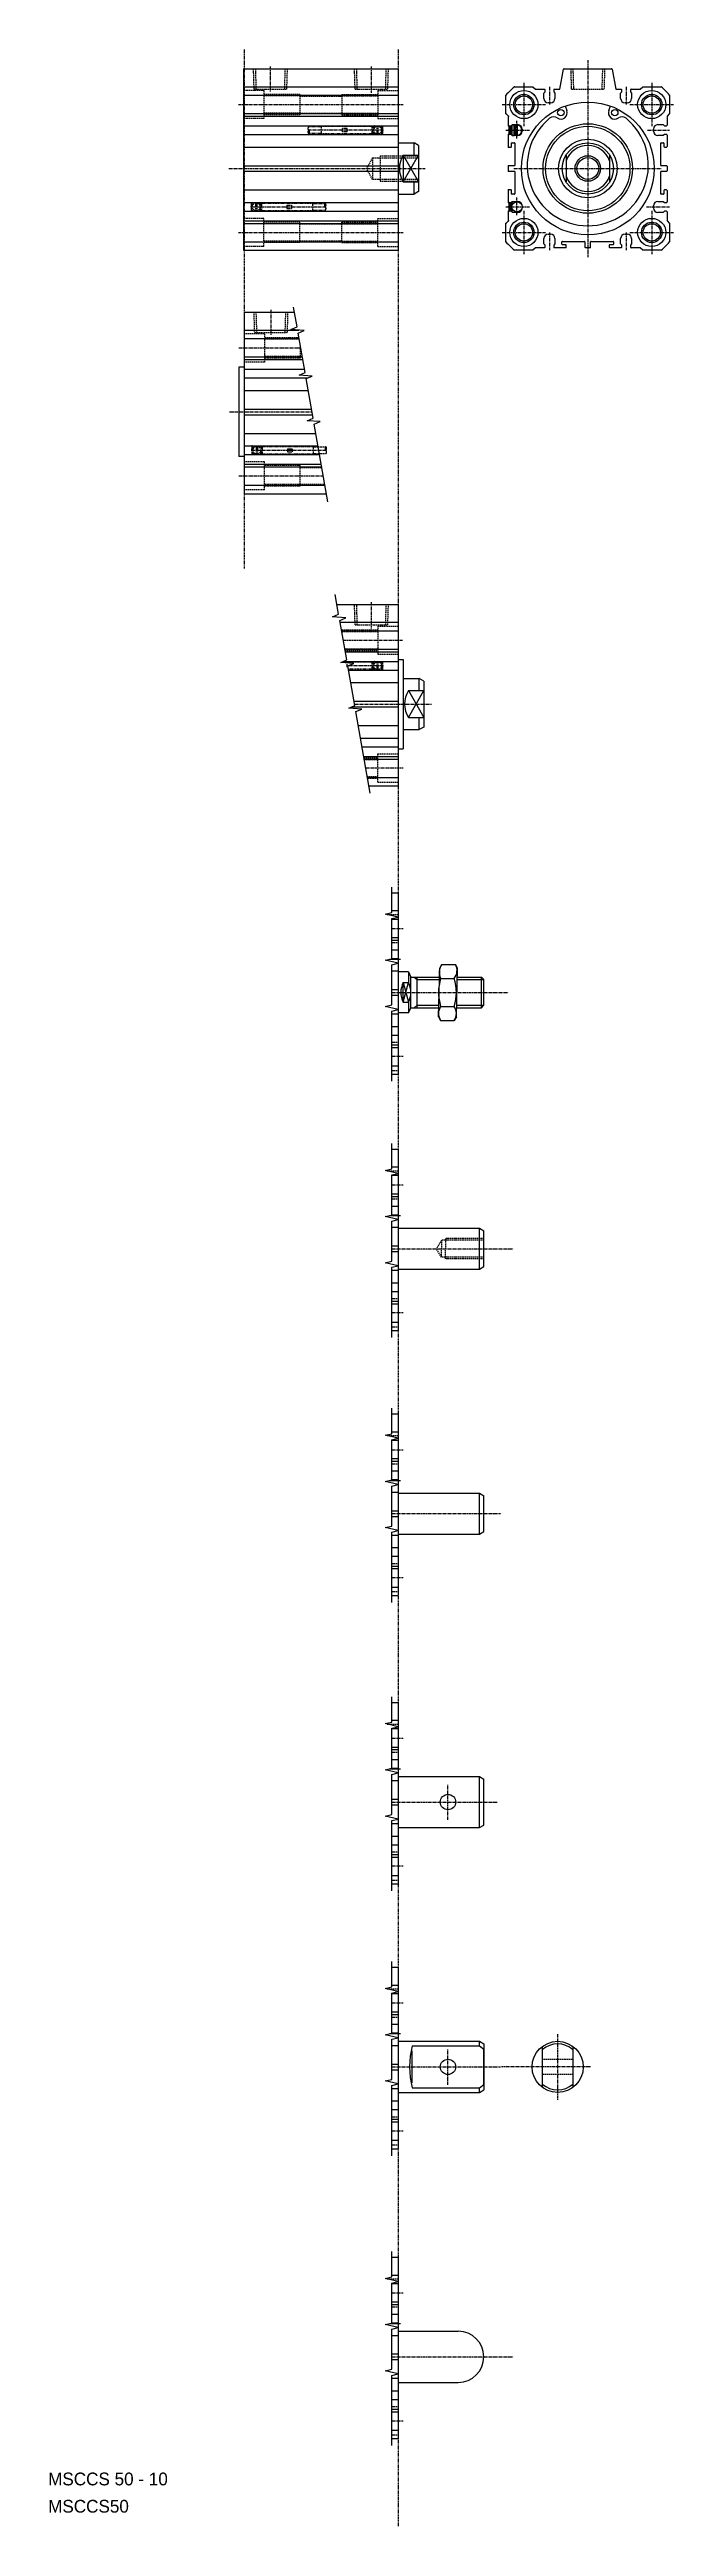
# Model space of a CAD drawing. Extents: x -127 to 117, y -226 to 743.
import ezdxf

# ---------------------------------------------------------------- set-up
doc = ezdxf.new("R2010")
doc.units = 0
for name, pattern in [('CENTER', [2, 1.25, -0.25, 0.25, -0.25]), ('DASHED', [0.75, 0.5, -0.25]), ('PHANTOM', [2.5, 1.25, -0.25, 0.25, -0.25, 0.25, -0.25])]:
    doc.linetypes.add(name, pattern=pattern)
doc.layers.get('0').update_dxf_attribs({"linetype": 'CONTINUOUS'})
doc.layers.add('CENTER', color=1, linetype='CENTER')

msp = doc.modelspace()

# ---------------------------------------------------------------- texts
at = {"color": 7, "linetype": 'CONTINUOUS'}
for s, p in [('MSCCS 50 - 10', (-127.19, -209.63)), ('MSCCS50', (-127.19, -220.3))]:
    msp.add_text(s, height=5, dxfattribs=at).set_placement(p)

# ---------------------------------------------------------------- linework, layer by layer
at = {"color": 3, "linetype": 'PHANTOM'}
for p, q in [((-50.56, 743.22), (-50.56, 540.22)), ((9.72, 743.22), (9.72, -225.71))]:
    msp.add_line(p, q, dxfattribs=at)
at = {"color": 7, "linetype": 'CONTINUOUS'}
for p, q in [((-50.78, 735.68), (9.72, 735.68)), ((-50.78, 735.68), (-50.78, 664.68)), ((-50.78, 728.68), (9.72, 728.68)), ((9.72, 735.68), (9.72, 664.68)), ((55.19, 728.68), (62.41, 728.68)), ((62.41, 728.68), (63.41, 727.68)), ((63.41, 727.68), (67.01, 727.68)), ((67.21, 726.68), (67.21, 727.48)), ((70.61, 727.48), (70.61, 726.68)), ((70.81, 727.68), (72.91, 727.68)), ((72.91, 727.68), (74.42, 735.52)), ((74.62, 735.68), (93.21, 735.68)), ((93.4, 735.52), (94.91, 727.68)), ((94.91, 727.68), (97.01, 727.68)), ((97.21, 726.68), (97.21, 727.48)), ((100.61, 727.48), (100.61, 726.68)), ((100.81, 727.68), (104.41, 727.68)), ((104.41, 727.68), (105.41, 728.68)), ((105.41, 728.68), (112.64, 728.68)), ((-50.78, 725.4), (9.72, 725.4)), ((-50.78, 718.18), (9.72, 718.18)), ((-50.78, 717.18), (9.72, 717.18)), ((51.91, 718.18), (51.91, 725.4)), ((52.91, 717.18), (51.91, 718.18)), ((52.91, 713.58), (52.91, 717.18)), ((66.76, 726.18), (67.21, 726.68)), ((66.76, 724.08), (66.76, 726.18)), ((69.36, 722.38), (68.46, 722.38)), ((70.61, 726.68), (71.06, 726.18)), ((71.06, 726.18), (71.06, 724.08)), ((75.07, 721.13), (75.71, 719.36)), ((92.11, 719.36), (92.75, 721.13)), ((96.76, 726.18), (97.21, 726.68)), ((96.76, 724.08), (96.76, 726.18)), ((99.36, 722.38), (98.46, 722.38)), ((100.61, 726.68), (101.06, 726.18)), ((101.06, 726.18), (101.06, 724.08)), ((115.91, 718.18), (114.91, 717.18)), ((114.91, 717.18), (114.91, 713.58)), ((115.91, 725.4), (115.91, 718.18)), ((-50.78, 713.38), (9.72, 713.38)), ((-50.78, 709.98), (9.72, 709.98)), ((52.91, 705.28), (52.91, 709.78)), ((53.11, 713.38), (53.91, 713.38)), ((53.91, 709.98), (53.11, 709.98)), ((53.15, 710.28), (53.15, 713.08)), ((53.15, 713.08), (53.25, 713.08)), ((53.15, 710.28), (53.25, 710.28)), ((53.25, 713.21), (53.75, 713.21)), ((53.25, 711.93), (53.25, 713.21)), ((53.25, 711.93), (53.75, 711.93)), ((53.25, 710.15), (53.25, 711.43)), ((53.25, 711.43), (53.75, 711.43)), ((53.25, 710.15), (53.75, 710.15)), ((53.75, 713.21), (54.27, 713.73)), ((53.75, 710.15), (53.75, 713.21)), ((54.27, 709.63), (53.75, 710.15)), ((53.91, 713.38), (54.41, 713.83)), ((54.41, 709.53), (53.91, 709.98)), ((54.27, 713.73), (55.15, 713.73)), ((54.27, 709.63), (54.27, 713.73)), ((54.27, 709.63), (55.15, 709.63)), ((54.41, 713.83), (56.51, 713.83)), ((56.51, 709.53), (54.41, 709.53)), ((55.15, 709.63), (55.15, 713.73)), ((55.15, 712.43), (55.65, 712.43)), ((55.15, 710.93), (55.65, 710.93)), ((55.65, 709.78), (55.65, 713.58)), ((55.65, 713.58), (56.45, 713.58)), ((55.65, 709.78), (56.45, 709.78)), ((56.45, 709.7), (56.45, 713.65)), ((58.21, 712.13), (58.21, 711.23)), ((109.61, 711.23), (109.61, 712.13)), ((111.31, 713.83), (113.41, 713.83)), ((113.41, 709.53), (111.31, 709.53)), ((113.41, 713.83), (113.91, 713.38)), ((113.91, 709.98), (113.41, 709.53)), ((113.91, 713.38), (114.71, 713.38)), ((114.71, 709.98), (113.91, 709.98)), ((114.91, 709.78), (114.91, 705.28)), ((-50.78, 705.08), (9.72, 705.08)), ((-50.78, 697.78), (9.72, 697.78)), ((9.72, 706.68), (15.99, 706.68)), ((11.72, 701.95), (17.72, 701.95)), ((11.72, 701.95), (17.72, 691.41)), ((11.72, 691.41), (17.72, 701.95)), ((11.72, 701.95), (11.72, 691.41)), ((15.99, 701.95), (15.99, 706.68)), ((17.72, 705.68), (15.99, 706.68)), ((17.72, 705.68), (17.72, 696.68)), ((53.11, 705.08), (53.91, 705.08)), ((55.21, 697.78), (53.11, 697.78)), ((54.11, 705.28), (54.11, 706.58)), ((54.31, 706.78), (55.21, 706.78)), ((55.41, 706.58), (55.41, 697.98)), ((75.41, 701.95), (75.41, 691.41)), ((92.41, 701.95), (92.41, 691.41)), ((112.41, 697.98), (112.41, 706.58)), ((112.61, 706.78), (113.51, 706.78)), ((114.71, 697.78), (112.61, 697.78)), ((113.71, 706.58), (113.71, 705.28)), ((113.91, 705.08), (114.71, 705.08)), ((-50.78, 695.58), (9.72, 695.58)), ((-50.78, 688.28), (9.72, 688.28)), ((11.72, 691.41), (17.72, 691.41)), ((15.99, 686.68), (15.99, 691.41)), ((17.72, 696.68), (17.72, 687.68)), ((52.91, 695.78), (52.91, 697.58)), ((52.91, 683.58), (52.91, 688.08)), ((53.11, 695.58), (55.21, 695.58)), ((53.91, 688.28), (53.11, 688.28)), ((54.11, 686.78), (54.11, 688.08)), ((55.41, 695.38), (55.41, 686.78)), ((112.41, 686.78), (112.41, 695.38)), ((112.61, 695.58), (114.71, 695.58)), ((113.71, 688.08), (113.71, 686.78)), ((114.71, 688.28), (113.91, 688.28)), ((114.91, 697.58), (114.91, 695.78)), ((114.91, 688.08), (114.91, 683.58)), ((-50.78, 683.38), (9.72, 683.38)), ((-50.78, 679.98), (9.72, 679.98)), ((9.72, 686.68), (15.99, 686.68)), ((17.72, 687.68), (15.99, 686.68)), ((52.91, 676.18), (52.91, 679.78)), ((53.11, 683.38), (53.91, 683.38)), ((53.91, 679.98), (53.11, 679.98)), ((53.21, 680.28), (53.21, 683.08)), ((53.21, 683.08), (53.31, 683.08)), ((53.21, 680.28), (53.31, 680.28)), ((53.31, 683.21), (53.81, 683.21)), ((53.31, 681.93), (53.31, 683.21)), ((53.31, 681.93), (53.81, 681.93)), ((53.31, 680.15), (53.31, 681.43)), ((53.31, 681.43), (53.81, 681.43)), ((53.31, 680.15), (53.81, 680.15)), ((53.81, 683.21), (54.33, 683.73)), ((53.81, 680.15), (53.81, 683.21)), ((54.33, 679.63), (53.81, 680.15)), ((53.91, 683.38), (54.41, 683.83)), ((54.41, 679.53), (53.91, 679.98)), ((55.21, 686.58), (54.31, 686.58)), ((54.33, 683.73), (55.21, 683.73)), ((54.33, 682.36), (54.33, 683.73)), ((54.33, 679.63), (54.33, 681)), ((54.33, 679.63), (55.21, 679.63)), ((54.41, 683.83), (56.51, 683.83)), ((56.51, 679.53), (54.41, 679.53)), ((55.21, 683.41), (55.21, 683.73)), ((55.21, 679.63), (55.21, 679.95)), ((58.21, 682.13), (58.21, 681.23)), ((109.61, 681.23), (109.61, 682.13)), ((111.31, 683.83), (113.41, 683.83)), ((113.41, 679.53), (111.31, 679.53)), ((113.51, 686.58), (112.61, 686.58)), ((113.41, 683.83), (113.91, 683.38)), ((113.91, 679.98), (113.41, 679.53)), ((113.91, 683.38), (114.71, 683.38)), ((114.71, 679.98), (113.91, 679.98)), ((114.91, 679.78), (114.91, 676.18)), ((-50.78, 676.18), (9.72, 676.18)), ((-50.78, 675.18), (9.72, 675.18)), ((51.91, 675.18), (52.91, 676.18)), ((51.91, 667.95), (51.91, 675.18)), ((66.76, 667.18), (66.76, 669.28)), ((68.46, 670.98), (69.36, 670.98)), ((71.06, 669.28), (71.06, 667.18)), ((96.76, 667.18), (96.76, 669.28)), ((98.46, 670.98), (99.36, 670.98)), ((101.06, 669.28), (101.06, 667.18)), ((114.91, 676.18), (115.91, 675.18)), ((115.91, 675.18), (115.91, 667.95)), ((-50.78, 667.95), (9.72, 667.95)), ((-50.78, 664.68), (9.72, 664.68)), ((62.41, 664.68), (55.19, 664.68)), ((63.41, 665.68), (62.41, 664.68)), ((67.01, 665.68), (63.41, 665.68)), ((67.21, 666.68), (66.76, 667.18)), ((67.21, 665.88), (67.21, 666.68)), ((71.06, 667.18), (70.61, 666.68)), ((70.61, 666.68), (70.61, 665.88)), ((75.31, 665.68), (70.81, 665.68)), ((73.81, 667.08), (73.81, 667.98)), ((74.01, 668.18), (82.61, 668.18)), ((75.31, 666.88), (74.01, 666.88)), ((75.51, 665.88), (75.51, 666.68)), ((82.81, 667.98), (82.81, 665.88)), ((84.81, 665.68), (83.01, 665.68)), ((85.01, 665.88), (85.01, 667.98)), ((85.21, 668.18), (93.81, 668.18)), ((92.31, 666.68), (92.31, 665.88)), ((93.81, 666.88), (92.51, 666.88)), ((97.01, 665.68), (92.51, 665.68)), ((94.01, 667.98), (94.01, 667.08)), ((97.21, 666.68), (96.76, 667.18)), ((97.21, 665.88), (97.21, 666.68)), ((101.06, 667.18), (100.61, 666.68)), ((100.61, 666.68), (100.61, 665.88)), ((104.41, 665.68), (100.81, 665.68)), ((105.41, 664.68), (104.41, 665.68)), ((112.64, 664.68), (105.41, 664.68)), ((-50.56, 640.48), (-30.86, 640.48)), ((-50.56, 640.48), (-50.56, 569.48)), ((-50.56, 633.48), (-29.07, 633.48)), ((-50.56, 630.2), (-29.05, 630.2)), ((-50.56, 622.98), (-27.77, 622.98)), ((-50.56, 621.98), (-27.6, 621.98)), ((-52.56, 618.98), (-52.56, 583.98)), ((-50.56, 618.98), (-52.56, 618.98)), ((-50.56, 618.18), (-26.93, 618.18)), ((-50.56, 614.78), (-25.57, 614.78)), ((-50.56, 609.88), (-25.46, 609.88)), ((-50.56, 602.58), (-24.18, 602.58)), ((-50.56, 600.38), (-23.79, 600.38)), ((-50.56, 593.08), (-22.5, 593.08)), ((-50.56, 583.98), (-52.56, 583.98)), ((-50.56, 588.18), (-21.64, 588.18)), ((-50.56, 584.78), (-21.04, 584.78)), ((-50.56, 580.98), (-20.37, 580.98)), ((-50.56, 579.98), (-20.19, 579.98)), ((-50.56, 572.76), (-18.92, 572.76)), ((-50.56, 569.48), (-18.34, 569.48)), ((-14.23, 526.17), (9.72, 526.17)), ((9.72, 526.17), (9.72, 455.17)), ((-13, 519.17), (9.72, 519.17)), ((-12.42, 515.89), (9.72, 515.89)), ((-11.71, 503.87), (9.72, 503.87)), ((-11.15, 508.67), (9.72, 508.67)), ((-10.97, 507.67), (9.72, 507.67)), ((9.72, 504.67), (11.72, 504.67)), ((11.72, 504.67), (11.72, 469.67)), ((-9.7, 500.47), (9.72, 500.47)), ((-8.84, 495.57), (9.72, 495.57)), ((11.72, 497.17), (17.99, 497.17)), ((19.72, 496.17), (17.99, 497.17)), ((17.99, 492.43), (17.99, 497.17)), ((19.72, 496.17), (19.72, 487.17)), ((-8.43, 486.07), (9.72, 486.07)), ((-7.55, 488.27), (9.72, 488.27)), ((11.72, 492.43), (11.72, 481.9)), ((13.72, 492.43), (19.72, 481.9)), ((13.72, 481.9), (19.72, 492.43)), ((13.72, 492.43), (19.72, 492.43)), ((19.72, 487.17), (19.72, 478.17)), ((-5.87, 478.77), (9.72, 478.77)), ((11.72, 477.17), (17.99, 477.17)), ((13.72, 481.9), (19.72, 481.9)), ((17.99, 477.17), (17.99, 481.9)), ((19.72, 478.17), (17.99, 477.17)), ((-5.01, 473.87), (9.72, 473.87)), ((-4.41, 470.47), (9.72, 470.47)), ((-3.74, 466.67), (9.72, 466.67)), ((-3.56, 465.67), (9.72, 465.67)), ((9.72, 469.67), (11.72, 469.67)), ((-2.29, 458.44), (9.72, 458.44)), ((-1.71, 455.17), (9.72, 455.17)), ((7.21, 413.38), (9.72, 413.38)), ((9.72, 413.38), (9.72, 342.38)), ((7.21, 406.38), (9.72, 406.38)), ((7.21, 403.1), (9.72, 403.1)), ((7.21, 395.88), (9.72, 395.88)), ((7.21, 394.88), (9.72, 394.88)), ((7.21, 391.08), (9.72, 391.08)), ((7.21, 387.68), (9.72, 387.68)), ((6.38, 387.38), (10.67, 387.38)), ((7.21, 382.78), (9.72, 382.78)), ((13.72, 382.38), (9.72, 382.38)), ((11.72, 370.51), (11.72, 378.25)), ((11.72, 378.25), (13.72, 378.25)), ((13.72, 382.38), (13.72, 378.25)), ((13.72, 382.38), (14.72, 380.38)), ((14.72, 368.38), (14.72, 380.38)), ((14.72, 380.38), (25.5, 380.38)), ((17.22, 368.38), (17.22, 380.38)), ((25.5, 364.88), (26, 383.88)), ((26, 383.88), (26.85, 385.35)), ((26.35, 379.86), (31.65, 379.86)), ((26.85, 385.35), (32.15, 385.35)), ((33, 383.88), (32.15, 385.35)), ((32.5, 364.88), (33, 383.88)), ((32.5, 380.38), (42.28, 380.38)), ((42.28, 368.38), (42.28, 380.38)), ((42.28, 380.38), (43.22, 379.43)), ((43.22, 369.33), (43.22, 379.43)), ((7.21, 375.48), (9.72, 375.48)), ((7.21, 373.28), (9.72, 373.28)), ((11.72, 370.51), (13.72, 370.51)), ((13.72, 370.51), (13.72, 366.38)), ((13.72, 366.38), (14.72, 368.38)), ((14.72, 368.38), (25.5, 368.38)), ((26.35, 368.89), (31.65, 368.89)), ((32.5, 368.38), (42.28, 368.38)), ((42.28, 368.38), (43.22, 369.33)), ((7.21, 365.98), (9.72, 365.98)), ((7.21, 361.08), (9.72, 361.08)), ((13.72, 366.38), (9.72, 366.38)), ((25.5, 364.88), (26.35, 363.41)), ((26.35, 363.41), (31.65, 363.41)), ((32.5, 364.88), (31.65, 363.41)), ((7.21, 357.68), (9.72, 357.68)), ((7.21, 353.88), (9.72, 353.88)), ((7.21, 352.88), (9.72, 352.88)), ((7.21, 345.66), (9.72, 345.66)), ((7.21, 342.38), (9.72, 342.38)), ((7.21, 313.11), (9.72, 313.11)), ((9.72, 313.11), (9.72, 242.11)), ((7.21, 306.11), (9.72, 306.11)), ((7.21, 302.83), (9.72, 302.83)), ((7.21, 295.61), (9.72, 295.61)), ((7.21, 294.61), (9.72, 294.61)), ((7.21, 290.81), (9.72, 290.81)), ((6.38, 287.11), (10.67, 287.11)), ((7.21, 287.41), (9.72, 287.41)), ((7.21, 282.51), (9.72, 282.51)), ((9.72, 282.11), (41.49, 282.11)), ((41.49, 266.11), (41.49, 282.11)), ((41.49, 282.11), (43.22, 281.11)), ((43.22, 267.11), (43.22, 281.11)), ((7.21, 275.21), (9.72, 275.21)), ((7.21, 273.01), (9.72, 273.01)), ((7.21, 265.71), (9.72, 265.71)), ((9.72, 266.11), (41.49, 266.11)), ((41.49, 266.11), (43.22, 267.11)), ((7.21, 260.81), (9.72, 260.81)), ((7.21, 257.41), (9.72, 257.41)), ((7.21, 253.61), (9.72, 253.61)), ((7.21, 252.61), (9.72, 252.61)), ((7.21, 245.38), (9.72, 245.38)), ((7.21, 242.11), (9.72, 242.11)), ((7.21, 209.5), (9.72, 209.5)), ((9.72, 209.5), (9.72, 138.5)), ((7.21, 202.5), (9.72, 202.5)), ((7.21, 199.22), (9.72, 199.22)), ((7.21, 192), (9.72, 192)), ((7.21, 191), (9.72, 191)), ((7.21, 187.2), (9.72, 187.2)), ((6.38, 183.5), (10.67, 183.5)), ((7.21, 183.8), (9.72, 183.8)), ((7.21, 178.9), (9.72, 178.9)), ((9.72, 178.5), (41.49, 178.5)), ((41.49, 162.5), (41.49, 178.5)), ((41.49, 178.5), (43.22, 177.5)), ((43.22, 163.5), (43.22, 177.5)), ((7.21, 171.6), (9.72, 171.6)), ((7.21, 169.4), (9.72, 169.4)), ((7.21, 162.1), (9.72, 162.1)), ((7.21, 157.2), (9.72, 157.2)), ((9.72, 162.5), (41.49, 162.5)), ((41.49, 162.5), (43.22, 163.5)), ((7.21, 153.8), (9.72, 153.8)), ((7.21, 150), (9.72, 150)), ((7.21, 149), (9.72, 149)), ((7.21, 141.78), (9.72, 141.78)), ((7.21, 138.5), (9.72, 138.5)), ((7.21, 96.67), (9.72, 96.67)), ((7.21, 89.67), (9.72, 89.67)), ((9.72, 96.67), (9.72, 25.67)), ((7.21, 86.4), (9.72, 86.4)), ((7.21, 79.17), (9.72, 79.17)), ((7.21, 78.17), (9.72, 78.17)), ((6.38, 70.67), (10.67, 70.67)), ((7.21, 74.37), (9.72, 74.37)), ((7.21, 70.97), (9.72, 70.97)), ((7.21, 66.07), (9.72, 66.07)), ((7.21, 58.77), (9.72, 58.77)), ((9.72, 67.67), (41.49, 67.67)), ((41.49, 67.67), (43.22, 66.67)), ((41.49, 47.67), (41.49, 67.67)), ((43.22, 48.67), (43.22, 66.67)), ((7.21, 56.57), (9.72, 56.57)), ((7.21, 49.27), (9.72, 49.27)), ((41.49, 47.67), (43.22, 48.67)), ((7.21, 44.37), (9.72, 44.37)), ((7.21, 40.97), (9.72, 40.97)), ((9.72, 47.67), (41.49, 47.67)), ((7.21, 37.17), (9.72, 37.17)), ((7.21, 36.17), (9.72, 36.17)), ((7.21, 28.95), (9.72, 28.95)), ((7.21, 25.67), (9.72, 25.67)), ((7.21, -6.93), (9.72, -6.93)), ((9.72, -6.93), (9.72, -77.93)), ((7.21, -13.93), (9.72, -13.93)), ((7.21, -17.21), (9.72, -17.21)), ((7.21, -24.43), (9.72, -24.43)), ((7.21, -25.43), (9.72, -25.43)), ((6.38, -32.93), (10.67, -32.93)), ((7.21, -29.23), (9.72, -29.23)), ((7.21, -32.63), (9.72, -32.63)), ((7.21, -37.53), (9.72, -37.53)), ((9.72, -35.93), (41.49, -35.93)), ((15.22, -37.69), (41.49, -37.69)), ((41.49, -35.93), (43.22, -36.93)), ((41.49, -37.69), (41.49, -35.93)), ((41.49, -37.69), (43.22, -39.03)), ((43.22, -36.93), (43.22, -54.93)), ((66.11, -37.93), (66.11, -53.93)), ((78.11, -37.93), (78.11, -53.93)), ((7.21, -44.83), (9.72, -44.83)), ((7.21, -47.03), (9.72, -47.03)), ((15.22, -52.18), (15.22, -39.69)), ((43.22, -52.93), (43.22, -38.93)), ((7.21, -54.33), (9.72, -54.33)), ((9.72, -55.93), (41.49, -55.93)), ((15.22, -54.18), (41.49, -54.18)), ((41.49, -54.18), (43.22, -52.83)), ((41.49, -55.93), (41.49, -54.18)), ((41.49, -55.93), (43.22, -54.93)), ((7.21, -59.23), (9.72, -59.23)), ((7.21, -62.63), (9.72, -62.63)), ((7.21, -66.43), (9.72, -66.43)), ((7.21, -67.43), (9.72, -67.43)), ((7.21, -74.65), (9.72, -74.65)), ((7.21, -77.93), (9.72, -77.93)), ((7.21, -120.34), (9.72, -120.34)), ((9.72, -120.34), (9.72, -191.34)), ((7.21, -127.34), (9.72, -127.34)), ((7.21, -130.61), (9.72, -130.61)), ((7.21, -137.84), (9.72, -137.84)), ((7.21, -138.84), (9.72, -138.84)), ((7.21, -142.64), (9.72, -142.64)), ((6.38, -146.34), (10.67, -146.34)), ((7.21, -146.04), (9.72, -146.04)), ((7.21, -150.94), (9.72, -150.94)), ((9.72, -149.34), (33.22, -149.34)), ((7.21, -158.24), (9.72, -158.24)), ((7.21, -160.44), (9.72, -160.44)), ((7.21, -167.74), (9.72, -167.74)), ((7.21, -172.64), (9.72, -172.64)), ((9.72, -169.34), (33.22, -169.34)), ((7.21, -176.04), (9.72, -176.04)), ((7.21, -179.84), (9.72, -179.84)), ((7.21, -180.84), (9.72, -180.84)), ((7.21, -188.06), (9.72, -188.06)), ((7.21, -191.34), (9.72, -191.34))]:
    msp.add_line(p, q, dxfattribs=at)
at = {"color": 3, "linetype": 'DASHED'}
for p, q in [((-42.78, 727.18), (-50.78, 727.18)), ((-46.6, 727.68), (-46.85, 735.68)), ((-46.6, 727.68), (-33.95, 727.68)), ((-45.75, 727.68), (-46, 735.68)), ((-42.78, 727.18), (-42.78, 716.18)), ((-34.55, 735.68), (-34.8, 727.68)), ((-33.7, 735.68), (-33.95, 727.68)), ((-7.1, 727.68), (-7.35, 735.68)), ((-7.1, 727.68), (5.55, 727.68)), ((-6.25, 727.68), (-6.5, 735.68)), ((1.72, 727.18), (9.72, 727.18)), ((1.72, 727.18), (1.72, 716.18)), ((4.95, 735.68), (4.7, 727.68)), ((5.8, 735.68), (5.55, 727.68)), ((77.58, 727.68), (77.33, 735.68)), ((77.58, 727.68), (90.24, 727.68)), ((78.44, 727.68), (78.19, 735.68)), ((89.64, 735.68), (89.39, 727.68)), ((90.49, 735.68), (90.24, 727.68)), ((-28.78, 725.68), (-42.78, 725.68)), ((-28.78, 725.05), (-42.78, 725.05)), ((-28.78, 718.3), (-42.78, 718.3)), ((-28.78, 717.68), (-42.78, 717.68)), ((-28.78, 725.68), (-28.78, 717.68)), ((-28.78, 724.98), (-12.28, 724.98)), ((-28.78, 718.38), (-12.28, 718.38)), ((-12.28, 725.68), (1.72, 725.68)), ((-12.28, 725.68), (-12.28, 717.68)), ((-12.28, 725.05), (1.72, 725.05)), ((-12.28, 718.3), (1.72, 718.3)), ((-12.28, 717.68), (1.72, 717.68)), ((-42.78, 716.18), (-50.78, 716.18)), ((1.72, 716.18), (9.72, 716.18)), ((-0.28, 700.87), (-2.69, 696.68)), ((-0.28, 700.87), (17.72, 700.87)), ((-0.28, 700.87), (-0.28, 692.49)), ((2.72, 701.68), (2.72, 691.68)), ((2.72, 701.68), (17.72, 701.68)), ((-0.28, 692.49), (-2.69, 696.68)), ((-0.28, 692.49), (17.72, 692.49)), ((2.72, 691.68), (17.72, 691.68)), ((-42.78, 677.18), (-50.78, 677.18)), ((-42.78, 666.18), (-42.78, 677.18)), ((-28.78, 675.68), (-42.78, 675.68)), ((-28.78, 675.05), (-42.78, 675.05)), ((-28.78, 667.68), (-28.78, 675.68)), ((-28.78, 674.98), (-12.28, 674.98)), ((-12.28, 667.68), (-12.28, 675.68)), ((-12.28, 675.68), (1.72, 675.68)), ((-12.28, 675.05), (1.72, 675.05)), ((1.72, 677.18), (9.72, 677.18)), ((1.72, 666.18), (1.72, 677.18)), ((-42.78, 666.18), (-50.78, 666.18)), ((-28.78, 668.3), (-42.78, 668.3)), ((-28.78, 667.68), (-42.78, 667.68)), ((-28.78, 668.38), (-12.28, 668.38)), ((-12.28, 668.3), (1.72, 668.3)), ((-12.28, 667.68), (1.72, 667.68)), ((1.72, 666.18), (9.72, 666.18)), ((-46.39, 632.48), (-46.64, 640.48)), ((-45.53, 632.48), (-45.78, 640.48)), ((-34.34, 640.48), (-34.59, 632.48)), ((-33.48, 640.48), (-33.73, 632.48)), ((-42.56, 631.98), (-50.56, 631.98)), ((-46.39, 632.48), (-33.73, 632.48)), ((-42.56, 631.98), (-42.56, 620.98)), ((-29.09, 630.48), (-42.56, 630.48)), ((-28.98, 629.86), (-42.56, 629.86)), ((-42.56, 620.98), (-50.56, 620.98)), ((-28.56, 623.11), (-42.56, 623.11)), ((-28.56, 622.48), (-42.56, 622.48)), ((-28.56, 627.45), (-28.56, 622.48)), ((-28.56, 623.18), (-27.81, 623.18)), ((-42.56, 581.98), (-50.56, 581.98)), ((-42.56, 570.98), (-42.56, 581.98)), ((-28.56, 580.48), (-42.56, 580.48)), ((-28.56, 579.86), (-42.56, 579.86)), ((-28.56, 573.11), (-42.56, 573.11)), ((-28.56, 572.48), (-42.56, 572.48)), ((-28.56, 572.48), (-28.56, 580.48)), ((-28.56, 579.78), (-20.16, 579.78)), ((-28.56, 573.18), (-18.99, 573.18)), ((-42.56, 570.98), (-50.56, 570.98)), ((-7.1, 518.17), (-7.35, 526.17)), ((-6.25, 518.17), (-6.5, 526.17)), ((4.95, 526.17), (4.7, 518.17)), ((5.8, 526.17), (5.55, 518.17)), ((-12.34, 515.47), (-12.28, 515.47)), ((-12.28, 516.17), (1.72, 516.17)), ((-12.28, 516.17), (-12.28, 515.08)), ((-12.28, 515.54), (1.72, 515.54)), ((-7.1, 518.17), (5.55, 518.17)), ((1.72, 517.67), (1.72, 506.67)), ((1.72, 517.67), (9.72, 517.67)), ((-11.17, 508.79), (1.72, 508.79)), ((-11.06, 508.17), (1.72, 508.17)), ((1.72, 506.67), (9.72, 506.67)), ((-3.65, 466.17), (1.72, 466.17)), ((-3.54, 465.54), (1.72, 465.54)), ((1.72, 456.67), (1.72, 467.67)), ((1.72, 467.67), (9.72, 467.67)), ((-2.35, 458.79), (1.72, 458.79)), ((-2.24, 458.17), (1.72, 458.17)), ((1.72, 456.67), (9.72, 456.67)), ((5.4, 404.88), (9.72, 404.88)), ((7.21, 393.88), (9.72, 393.88)), ((7.21, 354.88), (9.72, 354.88)), ((7.21, 343.88), (9.72, 343.88)), ((5.4, 304.61), (9.72, 304.61)), ((7.21, 293.61), (9.72, 293.61)), ((26.62, 277.43), (24.71, 274.11)), ((26.62, 270.78), (24.71, 274.11)), ((43.22, 277.43), (26.62, 277.43)), ((26.62, 277.43), (26.62, 274.11)), ((26.62, 270.78), (26.62, 274.11)), ((43.22, 278.11), (28.22, 278.11)), ((28.22, 278.11), (28.22, 274.11)), ((28.22, 270.11), (28.22, 274.11)), ((43.22, 270.78), (26.62, 270.78)), ((43.22, 270.11), (28.22, 270.11)), ((7.21, 254.61), (9.72, 254.61)), ((7.21, 243.61), (9.72, 243.61)), ((5.4, 201), (9.72, 201)), ((7.21, 190), (9.72, 190)), ((7.21, 151), (9.72, 151)), ((7.21, 140), (9.72, 140)), ((5.4, 88.17), (9.72, 88.17)), ((7.21, 77.17), (9.72, 77.17)), ((7.21, 38.17), (9.72, 38.17)), ((7.21, 27.17), (9.72, 27.17)), ((5.4, -15.43), (9.72, -15.43)), ((7.21, -26.43), (9.72, -26.43)), ((66.11, -42.93), (78.11, -42.93)), ((78.11, -48.93), (66.11, -48.93)), ((7.21, -65.43), (9.72, -65.43)), ((7.21, -76.43), (9.72, -76.43)), ((5.4, -128.84), (9.72, -128.84)), ((7.21, -139.84), (9.72, -139.84)), ((7.21, -178.84), (9.72, -178.84)), ((7.21, -189.84), (9.72, -189.84))]:
    msp.add_line(p, q, dxfattribs=at)
at = {"color": 7, "linetype": 'PHANTOM'}
for p, q in [((-20.28, 712.98), (-25.26, 712.98)), ((-20.28, 710.38), (-25.26, 710.38)), ((-20.28, 709.98), (-20.28, 713.38)), ((-0.38, 713.08), (-20.28, 713.08)), ((-0.38, 710.28), (-20.28, 710.28)), ((-12.08, 711.08), (-12.08, 712.28)), ((-10.28, 712.28), (-12.08, 712.28)), ((-10.28, 711.08), (-12.08, 711.08)), ((-10.28, 711.08), (-10.28, 712.28)), ((-0.38, 709.98), (-0.38, 713.38)), ((-0.18, 712.45), (-0.18, 713.28)), ((-0.18, 710.08), (-0.18, 710.91)), ((1.47, 710.17), (1.47, 713.19)), ((1.97, 710.17), (1.97, 713.19)), ((3.62, 712.45), (3.62, 713.28)), ((3.62, 710.08), (3.62, 710.91)), ((3.72, 712.13), (3.72, 713.38)), ((3.72, 709.98), (3.72, 711.23)), ((-47.78, 683.38), (-47.78, 682.13)), ((-47.78, 681.23), (-47.78, 679.98)), ((-47.68, 683.28), (-47.68, 682.45)), ((-47.68, 680.91), (-47.68, 680.08)), ((-46.03, 683.19), (-46.03, 680.17)), ((-45.53, 683.19), (-45.53, 680.17)), ((-43.88, 683.28), (-43.88, 682.45)), ((-43.88, 680.91), (-43.88, 680.08)), ((-43.68, 683.38), (-43.68, 679.98)), ((-43.68, 683.08), (-23.78, 683.08)), ((-43.68, 680.28), (-23.78, 680.28)), ((-33.78, 682.28), (-33.78, 681.08)), ((-33.78, 682.28), (-31.98, 682.28)), ((-33.78, 681.08), (-31.98, 681.08)), ((-31.98, 682.28), (-31.98, 681.08)), ((-23.78, 683.38), (-23.78, 679.98)), ((-23.78, 682.98), (-18.79, 682.98)), ((-23.78, 680.38), (-18.79, 680.38)), ((-47.56, 588.18), (-47.56, 586.93)), ((-47.56, 586.03), (-47.56, 584.78)), ((-47.46, 588.08), (-47.46, 587.25)), ((-47.46, 585.71), (-47.46, 584.88)), ((-45.81, 587.99), (-45.81, 584.97)), ((-45.31, 587.99), (-45.31, 584.97)), ((-43.66, 588.08), (-43.66, 587.25)), ((-43.66, 585.71), (-43.66, 584.88)), ((-43.46, 588.18), (-43.46, 584.78)), ((-43.46, 587.88), (-23.56, 587.88)), ((-43.46, 585.08), (-23.56, 585.08)), ((-33.56, 587.08), (-31.76, 587.08)), ((-33.56, 587.08), (-33.56, 585.88)), ((-33.56, 585.88), (-31.76, 585.88)), ((-31.76, 587.08), (-31.76, 585.88)), ((-23.56, 588.18), (-23.56, 584.78)), ((-23.56, 587.78), (-18.58, 587.78)), ((-23.56, 585.18), (-18.58, 585.18)), ((-0.38, 500.47), (-0.38, 503.87)), ((3.72, 502.62), (3.72, 503.87)), ((-0.38, 503.57), (-12.4, 503.57)), ((-10.28, 501.57), (-10.28, 502.77)), ((-0.38, 500.77), (-9.75, 500.77)), ((-0.18, 502.94), (-0.18, 503.77)), ((-0.18, 500.57), (-0.18, 501.4)), ((1.47, 500.66), (1.47, 503.68)), ((1.97, 500.66), (1.97, 503.68)), ((3.62, 502.94), (3.62, 503.77)), ((3.62, 500.57), (3.62, 501.4)), ((3.72, 500.47), (3.72, 501.72))]:
    msp.add_line(p, q, dxfattribs=at)
at = {"color": 3, "linetype": 'CONTINUOUS'}
for p, q in [((-29.84, 634.7), (-31.2, 642.44)), ((-32.2, 633.67), (-29.84, 634.7)), ((-27.06, 633.36), (-32.2, 633.67)), ((-29.42, 632.33), (-27.06, 633.36)), ((-26.69, 616.84), (-29.42, 632.33)), ((-29.05, 615.81), (-26.69, 616.84)), ((-23.92, 615.5), (-29.05, 615.81)), ((-26.27, 614.48), (-23.92, 615.5)), ((-23.54, 598.98), (-26.27, 614.48)), ((-25.9, 597.96), (-23.54, 598.98)), ((-20.77, 597.65), (-25.9, 597.96)), ((-23.12, 596.62), (-20.77, 597.65)), ((-17.77, 566.23), (-23.12, 596.62)), ((-13.55, 522.29), (-14.91, 530.04)), ((-15.91, 521.27), (-13.55, 522.29)), ((-10.77, 520.95), (-15.91, 521.27)), ((-13.13, 519.93), (-10.77, 520.95)), ((-10.4, 504.44), (-13.13, 519.93)), ((-12.76, 503.41), (-10.4, 504.44)), ((-7.62, 503.1), (-12.76, 503.41)), ((-9.98, 502.07), (-7.62, 503.1)), ((-7.25, 486.58), (-9.98, 502.07)), ((-9.61, 485.55), (-7.25, 486.58)), ((-4.48, 485.24), (-9.61, 485.55)), ((-6.83, 484.22), (-4.48, 485.24)), ((-1.21, 452.33), (-6.83, 484.22)), ((7.21, 405.64), (7.21, 415.58)), ((4.71, 405.04), (7.21, 405.64)), ((9.71, 403.84), (4.71, 405.04)), ((7.21, 403.24), (9.71, 403.84)), ((7.21, 387.58), (7.21, 403.24)), ((4.71, 386.98), (7.21, 387.58)), ((9.71, 385.78), (4.71, 386.98)), ((7.21, 385.18), (9.71, 385.78)), ((7.21, 369.51), (7.21, 385.18)), ((11.72, 370.51), (13.72, 378.25)), ((11.72, 378.25), (13.72, 370.51)), ((16.01, 380.38), (17.22, 379.43)), ((17.22, 379.43), (25.5, 379.43)), ((32.5, 379.43), (43.22, 379.43)), ((4.71, 368.91), (7.21, 369.51)), ((9.71, 367.71), (4.71, 368.91)), ((16.01, 368.38), (17.22, 369.33)), ((17.22, 369.33), (25.5, 369.33)), ((32.5, 369.33), (43.22, 369.33)), ((7.21, 367.11), (9.71, 367.71)), ((7.21, 339.65), (7.21, 367.11)), ((7.21, 305.37), (7.21, 315.31)), ((4.71, 304.77), (7.21, 305.37)), ((9.71, 303.57), (4.71, 304.77)), ((7.21, 302.97), (9.71, 303.57)), ((7.21, 287.31), (7.21, 302.97)), ((4.71, 286.71), (7.21, 287.31)), ((9.71, 285.51), (4.71, 286.71)), ((7.21, 284.91), (9.71, 285.51)), ((7.21, 269.24), (7.21, 284.91)), ((4.71, 268.64), (7.21, 269.24)), ((9.71, 267.44), (4.71, 268.64)), ((7.21, 266.84), (9.71, 267.44)), ((7.21, 239.37), (7.21, 266.84)), ((7.21, 201.77), (7.21, 211.7)), ((4.71, 201.17), (7.21, 201.77)), ((9.71, 199.97), (4.71, 201.17)), ((7.21, 199.37), (9.71, 199.97)), ((7.21, 183.7), (7.21, 199.37)), ((4.71, 183.1), (7.21, 183.7)), ((9.71, 181.9), (4.71, 183.1)), ((7.21, 181.3), (9.71, 181.9)), ((7.21, 165.63), (7.21, 181.3)), ((4.71, 165.03), (7.21, 165.63)), ((9.71, 163.83), (4.71, 165.03)), ((7.21, 163.23), (9.71, 163.83)), ((7.21, 135.77), (7.21, 163.23)), ((7.21, 88.94), (7.21, 98.87)), ((4.71, 88.34), (7.21, 88.94)), ((9.71, 87.14), (4.71, 88.34)), ((7.21, 86.54), (9.71, 87.14)), ((7.21, 70.87), (7.21, 86.54)), ((4.71, 70.27), (7.21, 70.87)), ((9.71, 69.07), (4.71, 70.27)), ((7.21, 68.47), (9.71, 69.07)), ((7.21, 52.81), (7.21, 68.47)), ((4.71, 52.21), (7.21, 52.81)), ((9.71, 51.01), (4.71, 52.21)), ((7.21, 50.41), (9.71, 51.01)), ((7.21, 22.94), (7.21, 50.41)), ((7.21, -14.67), (7.21, -4.73)), ((4.71, -15.27), (7.21, -14.67)), ((9.71, -16.47), (4.71, -15.27)), ((7.21, -17.07), (9.71, -16.47)), ((7.21, -32.73), (7.21, -17.07)), ((4.71, -33.33), (7.21, -32.73)), ((9.71, -34.53), (4.71, -33.33)), ((7.21, -35.13), (9.71, -34.53)), ((7.21, -50.8), (7.21, -35.13)), ((4.71, -51.4), (7.21, -50.8)), ((9.71, -52.6), (4.71, -51.4)), ((7.21, -53.2), (9.71, -52.6)), ((7.21, -80.66), (7.21, -53.2)), ((7.21, -128.07), (7.21, -118.14)), ((4.71, -128.67), (7.21, -128.07)), ((9.71, -129.87), (4.71, -128.67)), ((7.21, -130.47), (9.71, -129.87)), ((7.21, -146.14), (7.21, -130.47)), ((4.71, -146.74), (7.21, -146.14)), ((9.71, -147.94), (4.71, -146.74)), ((7.21, -148.54), (9.71, -147.94)), ((7.21, -164.2), (7.21, -148.54)), ((4.71, -164.8), (7.21, -164.2)), ((9.71, -166), (4.71, -164.8)), ((7.21, -166.6), (9.71, -166)), ((7.21, -194.07), (7.21, -166.6))]:
    msp.add_line(p, q, dxfattribs=at)
at = {"color": 7, "linetype": 'PHANTOM'}
for points in [[(-25.26, 712.98, 0), (-25.27, 712.98, 0), (-25.28, 712.98, 0), (-25.28, 712.98, 0), (-25.29, 712.97, 0), (-25.3, 712.97, 0), (-25.31, 712.97, 0), (-25.31, 712.97, 0), (-25.32, 712.96, 0), (-25.33, 712.96, 0), (-25.33, 712.96, 0), (-25.34, 712.95, 0), (-25.35, 712.95, 0), (-25.36, 712.95, 0), (-25.36, 712.94, 0), (-25.37, 712.93, 0), (-25.38, 712.93, 0), (-25.38, 712.92, 0), (-25.39, 712.91, 0), (-25.4, 712.91, 0), (-25.4, 712.9, 0), (-25.41, 712.89, 0), (-25.42, 712.88, 0), (-25.42, 712.88, 0), (-25.43, 712.87, 0), (-25.43, 712.86, 0), (-25.44, 712.85, 0), (-25.45, 712.84, 0), (-25.45, 712.83, 0), (-25.46, 712.82, 0), (-25.46, 712.81, 0), (-25.47, 712.8, 0), (-25.47, 712.79, 0), (-25.48, 712.78, 0), (-25.48, 712.76, 0), (-25.49, 712.75, 0), (-25.49, 712.74, 0), (-25.5, 712.73, 0), (-25.5, 712.71, 0), (-25.51, 712.7, 0), (-25.51, 712.69, 0), (-25.52, 712.67, 0), (-25.52, 712.66, 0), (-25.52, 712.65, 0), (-25.53, 712.63, 0), (-25.53, 712.62, 0), (-25.53, 712.61, 0), (-25.54, 712.59, 0), (-25.54, 712.58, 0), (-25.54, 712.56, 0), (-25.54, 712.55, 0), (-25.55, 712.53, 0), (-25.55, 712.52, 0), (-25.55, 712.5, 0), (-25.55, 712.48, 0), (-25.55, 712.47, 0), (-25.56, 712.45, 0), (-25.56, 712.44, 0), (-25.56, 712.42, 0), (-25.56, 712.41, 0), (-25.56, 712.39, 0), (-25.56, 712.38, 0), (-25.56, 712.36, 0), (-25.56, 712.34, 0), (-25.56, 712.33, 0), (-25.56, 712.31, 0), (-25.56, 712.3, 0), (-25.56, 712.28, 0), (-25.56, 712.26, 0), (-25.56, 712.25, 0), (-25.56, 712.23, 0), (-25.56, 712.22, 0), (-25.56, 712.2, 0), (-25.55, 712.18, 0), (-25.55, 712.17, 0), (-25.55, 712.15, 0), (-25.55, 712.14, 0), (-25.55, 712.12, 0), (-25.54, 712.11, 0), (-25.54, 712.09, 0), (-25.54, 712.08, 0), (-25.54, 712.06, 0), (-25.53, 712.05, 0), (-25.53, 712.04, 0), (-25.53, 712.02, 0), (-25.52, 712.01, 0), (-25.52, 711.99, 0), (-25.52, 711.98, 0), (-25.51, 711.97, 0), (-25.51, 711.95, 0), (-25.5, 711.94, 0), (-25.5, 711.93, 0), (-25.49, 711.91, 0), (-25.49, 711.9, 0), (-25.48, 711.89, 0), (-25.48, 711.88, 0), (-25.47, 711.87, 0), (-25.47, 711.86, 0), (-25.46, 711.85, 0), (-25.46, 711.84, 0), (-25.45, 711.83, 0), (-25.45, 711.82, 0), (-25.44, 711.81, 0), (-25.43, 711.8, 0), (-25.43, 711.79, 0), (-25.42, 711.78, 0), (-25.42, 711.77, 0), (-25.41, 711.76, 0), (-25.4, 711.75, 0), (-25.4, 711.75, 0), (-25.39, 711.74, 0), (-25.38, 711.73, 0), (-25.38, 711.73, 0), (-25.37, 711.72, 0), (-25.36, 711.71, 0), (-25.36, 711.71, 0), (-25.35, 711.71, 0), (-25.34, 711.7, 0), (-25.33, 711.7, 0), (-25.33, 711.69, 0), (-25.32, 711.69, 0), (-25.31, 711.69, 0), (-25.31, 711.68, 0), (-25.3, 711.68, 0), (-25.29, 711.68, 0), (-25.28, 711.68, 0), (-25.28, 711.68, 0), (-25.27, 711.68, 0), (-25.26, 711.68, 0)], [(-25.26, 710.38, 0), (-25.25, 710.38, 0), (-25.23, 710.38, 0), (-25.22, 710.38, 0), (-25.2, 710.39, 0), (-25.19, 710.4, 0), (-25.17, 710.4, 0), (-25.16, 710.41, 0), (-25.15, 710.43, 0), (-25.13, 710.44, 0), (-25.12, 710.45, 0), (-25.11, 710.47, 0), (-25.1, 710.49, 0), (-25.08, 710.5, 0), (-25.07, 710.52, 0), (-25.06, 710.55, 0), (-25.05, 710.57, 0), (-25.04, 710.59, 0), (-25.03, 710.62, 0), (-25.02, 710.64, 0), (-25.01, 710.67, 0), (-25, 710.69, 0), (-25, 710.72, 0), (-24.99, 710.75, 0), (-24.98, 710.78, 0), (-24.98, 710.81, 0), (-24.97, 710.84, 0), (-24.97, 710.87, 0), (-24.97, 710.9, 0), (-24.96, 710.93, 0), (-24.96, 710.96, 0), (-24.96, 711, 0), (-24.96, 711.03, 0), (-24.96, 711.06, 0), (-24.96, 711.09, 0), (-24.96, 711.12, 0), (-24.97, 711.15, 0), (-24.97, 711.18, 0), (-24.97, 711.22, 0), (-24.98, 711.25, 0), (-24.98, 711.28, 0), (-24.99, 711.31, 0), (-25, 711.33, 0), (-25, 711.36, 0), (-25.01, 711.39, 0), (-25.02, 711.41, 0), (-25.03, 711.44, 0), (-25.04, 711.46, 0), (-25.05, 711.49, 0), (-25.06, 711.51, 0), (-25.07, 711.53, 0), (-25.08, 711.55, 0), (-25.1, 711.57, 0), (-25.11, 711.59, 0), (-25.12, 711.6, 0), (-25.13, 711.62, 0), (-25.15, 711.63, 0), (-25.16, 711.64, 0), (-25.17, 711.65, 0), (-25.19, 711.66, 0), (-25.2, 711.66, 0), (-25.22, 711.67, 0), (-25.23, 711.67, 0), (-25.25, 711.68, 0), (-25.26, 711.68, 0), (-25.28, 711.68, 0), (-25.29, 711.67, 0), (-25.31, 711.67, 0), (-25.32, 711.66, 0), (-25.33, 711.66, 0), (-25.35, 711.65, 0), (-25.36, 711.64, 0), (-25.38, 711.63, 0), (-25.39, 711.62, 0), (-25.4, 711.6, 0), (-25.42, 711.59, 0), (-25.43, 711.57, 0), (-25.44, 711.55, 0), (-25.45, 711.53, 0), (-25.46, 711.51, 0), (-25.47, 711.49, 0), (-25.48, 711.46, 0), (-25.49, 711.44, 0), (-25.5, 711.41, 0), (-25.51, 711.39, 0), (-25.52, 711.36, 0), (-25.53, 711.33, 0), (-25.53, 711.31, 0), (-25.54, 711.28, 0), (-25.54, 711.25, 0), (-25.55, 711.22, 0), (-25.55, 711.18, 0), (-25.56, 711.15, 0), (-25.56, 711.12, 0), (-25.56, 711.09, 0), (-25.56, 711.06, 0), (-25.56, 711.03, 0), (-25.56, 711, 0), (-25.56, 710.96, 0), (-25.56, 710.93, 0), (-25.56, 710.9, 0), (-25.55, 710.87, 0), (-25.55, 710.84, 0), (-25.54, 710.81, 0), (-25.54, 710.78, 0), (-25.53, 710.75, 0), (-25.53, 710.72, 0), (-25.52, 710.69, 0), (-25.51, 710.67, 0), (-25.5, 710.64, 0), (-25.49, 710.62, 0), (-25.48, 710.59, 0), (-25.47, 710.57, 0), (-25.46, 710.55, 0), (-25.45, 710.52, 0), (-25.44, 710.5, 0), (-25.43, 710.49, 0), (-25.42, 710.47, 0), (-25.4, 710.45, 0), (-25.39, 710.44, 0), (-25.38, 710.43, 0), (-25.36, 710.41, 0), (-25.35, 710.4, 0), (-25.33, 710.4, 0), (-25.32, 710.39, 0), (-25.31, 710.38, 0), (-25.29, 710.38, 0), (-25.28, 710.38, 0), (-25.26, 710.38, 0)], [(-18.79, 682.98, 0), (-18.8, 682.98, 0), (-18.82, 682.97, 0), (-18.83, 682.97, 0), (-18.85, 682.96, 0), (-18.86, 682.96, 0), (-18.88, 682.95, 0), (-18.89, 682.94, 0), (-18.91, 682.93, 0), (-18.92, 682.91, 0), (-18.93, 682.9, 0), (-18.94, 682.88, 0), (-18.96, 682.87, 0), (-18.97, 682.85, 0), (-18.98, 682.83, 0), (-18.99, 682.81, 0), (-19, 682.79, 0), (-19.01, 682.76, 0), (-19.02, 682.74, 0), (-19.03, 682.71, 0), (-19.04, 682.69, 0), (-19.05, 682.66, 0), (-19.05, 682.63, 0), (-19.06, 682.61, 0), (-19.07, 682.58, 0), (-19.07, 682.55, 0), (-19.08, 682.52, 0), (-19.08, 682.48, 0), (-19.08, 682.45, 0), (-19.09, 682.42, 0), (-19.09, 682.39, 0), (-19.09, 682.36, 0), (-19.09, 682.33, 0), (-19.09, 682.3, 0), (-19.09, 682.26, 0), (-19.09, 682.23, 0), (-19.08, 682.2, 0), (-19.08, 682.17, 0), (-19.08, 682.14, 0), (-19.07, 682.11, 0), (-19.07, 682.08, 0), (-19.06, 682.05, 0), (-19.05, 682.02, 0), (-19.05, 681.99, 0), (-19.04, 681.97, 0), (-19.03, 681.94, 0), (-19.02, 681.91, 0), (-19.01, 681.89, 0), (-19, 681.87, 0), (-18.99, 681.85, 0), (-18.98, 681.83, 0), (-18.97, 681.8, 0), (-18.96, 681.79, 0), (-18.94, 681.77, 0), (-18.93, 681.75, 0), (-18.92, 681.74, 0), (-18.91, 681.73, 0), (-18.89, 681.71, 0), (-18.88, 681.71, 0), (-18.86, 681.7, 0), (-18.85, 681.69, 0), (-18.83, 681.68, 0), (-18.82, 681.68, 0), (-18.8, 681.68, 0), (-18.79, 681.68, 0), (-18.78, 681.68, 0), (-18.76, 681.68, 0), (-18.75, 681.68, 0), (-18.73, 681.69, 0), (-18.72, 681.7, 0), (-18.7, 681.71, 0), (-18.69, 681.71, 0), (-18.68, 681.73, 0), (-18.66, 681.74, 0), (-18.65, 681.75, 0), (-18.64, 681.77, 0), (-18.62, 681.79, 0), (-18.61, 681.8, 0), (-18.6, 681.83, 0), (-18.59, 681.85, 0), (-18.58, 681.87, 0), (-18.57, 681.89, 0), (-18.56, 681.91, 0), (-18.55, 681.94, 0), (-18.54, 681.97, 0), (-18.53, 681.99, 0), (-18.53, 682.02, 0), (-18.52, 682.05, 0), (-18.51, 682.08, 0), (-18.51, 682.11, 0), (-18.5, 682.14, 0), (-18.5, 682.17, 0), (-18.5, 682.2, 0), (-18.49, 682.23, 0), (-18.49, 682.26, 0), (-18.49, 682.3, 0), (-18.49, 682.33, 0), (-18.49, 682.36, 0), (-18.49, 682.39, 0), (-18.49, 682.42, 0), (-18.5, 682.45, 0), (-18.5, 682.48, 0), (-18.5, 682.52, 0), (-18.51, 682.55, 0), (-18.51, 682.58, 0), (-18.52, 682.61, 0), (-18.53, 682.63, 0), (-18.53, 682.66, 0), (-18.54, 682.69, 0), (-18.55, 682.71, 0), (-18.56, 682.74, 0), (-18.57, 682.76, 0), (-18.58, 682.79, 0), (-18.59, 682.81, 0), (-18.6, 682.83, 0), (-18.61, 682.85, 0), (-18.62, 682.87, 0), (-18.64, 682.88, 0), (-18.65, 682.9, 0), (-18.66, 682.91, 0), (-18.68, 682.93, 0), (-18.69, 682.94, 0), (-18.7, 682.95, 0), (-18.72, 682.96, 0), (-18.73, 682.96, 0), (-18.75, 682.97, 0), (-18.76, 682.97, 0), (-18.78, 682.98, 0), (-18.79, 682.98, 0)], [(-18.79, 680.38, 0), (-18.78, 680.38, 0), (-18.78, 680.38, 0), (-18.77, 680.38, 0), (-18.76, 680.38, 0), (-18.75, 680.38, 0), (-18.75, 680.38, 0), (-18.74, 680.39, 0), (-18.73, 680.39, 0), (-18.72, 680.39, 0), (-18.72, 680.4, 0), (-18.71, 680.4, 0), (-18.7, 680.4, 0), (-18.7, 680.41, 0), (-18.69, 680.41, 0), (-18.68, 680.42, 0), (-18.68, 680.43, 0), (-18.67, 680.43, 0), (-18.66, 680.44, 0), (-18.66, 680.45, 0), (-18.65, 680.45, 0), (-18.64, 680.46, 0), (-18.64, 680.47, 0), (-18.63, 680.48, 0), (-18.62, 680.49, 0), (-18.62, 680.5, 0), (-18.61, 680.5, 0), (-18.61, 680.52, 0), (-18.6, 680.52, 0), (-18.59, 680.53, 0), (-18.59, 680.55, 0), (-18.58, 680.56, 0), (-18.58, 680.57, 0), (-18.57, 680.58, 0), (-18.57, 680.59, 0), (-18.56, 680.6, 0), (-18.56, 680.62, 0), (-18.55, 680.63, 0), (-18.55, 680.64, 0), (-18.54, 680.65, 0), (-18.54, 680.67, 0), (-18.54, 680.68, 0), (-18.53, 680.69, 0), (-18.53, 680.71, 0), (-18.53, 680.72, 0), (-18.52, 680.73, 0), (-18.52, 680.75, 0), (-18.52, 680.76, 0), (-18.51, 680.78, 0), (-18.51, 680.79, 0), (-18.51, 680.81, 0), (-18.51, 680.82, 0), (-18.5, 680.84, 0), (-18.5, 680.85, 0), (-18.5, 680.87, 0), (-18.5, 680.88, 0), (-18.5, 680.9, 0), (-18.49, 680.92, 0), (-18.49, 680.93, 0), (-18.49, 680.95, 0), (-18.49, 680.96, 0), (-18.49, 680.98, 0), (-18.49, 681, 0), (-18.49, 681.01, 0), (-18.49, 681.03, 0), (-18.49, 681.04, 0), (-18.49, 681.06, 0), (-18.49, 681.08, 0), (-18.49, 681.09, 0), (-18.49, 681.11, 0), (-18.49, 681.12, 0), (-18.49, 681.14, 0), (-18.5, 681.15, 0), (-18.5, 681.17, 0), (-18.5, 681.18, 0), (-18.5, 681.2, 0), (-18.5, 681.22, 0), (-18.51, 681.23, 0), (-18.51, 681.25, 0), (-18.51, 681.26, 0), (-18.51, 681.28, 0), (-18.52, 681.29, 0), (-18.52, 681.3, 0), (-18.52, 681.32, 0), (-18.53, 681.33, 0), (-18.53, 681.35, 0), (-18.53, 681.36, 0), (-18.54, 681.37, 0), (-18.54, 681.39, 0), (-18.54, 681.4, 0), (-18.55, 681.41, 0), (-18.55, 681.43, 0), (-18.56, 681.44, 0), (-18.56, 681.45, 0), (-18.57, 681.46, 0), (-18.57, 681.48, 0), (-18.58, 681.49, 0), (-18.58, 681.5, 0), (-18.59, 681.51, 0), (-18.59, 681.52, 0), (-18.6, 681.53, 0), (-18.61, 681.54, 0), (-18.61, 681.55, 0), (-18.62, 681.56, 0), (-18.62, 681.57, 0), (-18.63, 681.58, 0), (-18.64, 681.59, 0), (-18.64, 681.59, 0), (-18.65, 681.6, 0), (-18.66, 681.61, 0), (-18.66, 681.62, 0), (-18.67, 681.62, 0), (-18.68, 681.63, 0), (-18.68, 681.63, 0), (-18.69, 681.64, 0), (-18.7, 681.64, 0), (-18.7, 681.65, 0), (-18.71, 681.65, 0), (-18.72, 681.66, 0), (-18.72, 681.66, 0), (-18.73, 681.66, 0), (-18.74, 681.67, 0), (-18.75, 681.67, 0), (-18.75, 681.67, 0), (-18.76, 681.67, 0), (-18.77, 681.68, 0), (-18.78, 681.68, 0), (-18.78, 681.68, 0), (-18.79, 681.68, 0)], [(-18.58, 587.78, 0), (-18.59, 587.78, 0), (-18.61, 587.78, 0), (-18.62, 587.77, 0), (-18.63, 587.77, 0), (-18.65, 587.76, 0), (-18.66, 587.75, 0), (-18.68, 587.74, 0), (-18.69, 587.73, 0), (-18.7, 587.72, 0), (-18.72, 587.7, 0), (-18.73, 587.69, 0), (-18.74, 587.67, 0), (-18.75, 587.65, 0), (-18.77, 587.63, 0), (-18.78, 587.61, 0), (-18.79, 587.59, 0), (-18.8, 587.57, 0), (-18.81, 587.54, 0), (-18.82, 587.52, 0), (-18.83, 587.49, 0), (-18.83, 587.46, 0), (-18.84, 587.44, 0), (-18.85, 587.41, 0), (-18.85, 587.38, 0), (-18.86, 587.35, 0), (-18.86, 587.32, 0), (-18.87, 587.29, 0), (-18.87, 587.26, 0), (-18.87, 587.23, 0), (-18.87, 587.19, 0), (-18.88, 587.16, 0), (-18.88, 587.13, 0), (-18.88, 587.1, 0), (-18.87, 587.07, 0), (-18.87, 587.04, 0), (-18.87, 587, 0), (-18.87, 586.97, 0), (-18.86, 586.94, 0), (-18.86, 586.91, 0), (-18.85, 586.88, 0), (-18.85, 586.85, 0), (-18.84, 586.82, 0), (-18.83, 586.8, 0), (-18.83, 586.77, 0), (-18.82, 586.74, 0), (-18.81, 586.72, 0), (-18.8, 586.69, 0), (-18.79, 586.67, 0), (-18.78, 586.65, 0), (-18.77, 586.63, 0), (-18.75, 586.61, 0), (-18.74, 586.59, 0), (-18.73, 586.57, 0), (-18.72, 586.56, 0), (-18.7, 586.54, 0), (-18.69, 586.53, 0), (-18.68, 586.52, 0), (-18.66, 586.51, 0), (-18.65, 586.5, 0), (-18.63, 586.49, 0), (-18.62, 586.49, 0), (-18.61, 586.48, 0), (-18.59, 586.48, 0), (-18.58, 586.48, 0), (-18.56, 586.48, 0), (-18.55, 586.48, 0), (-18.53, 586.49, 0), (-18.52, 586.49, 0), (-18.5, 586.5, 0), (-18.49, 586.51, 0), (-18.47, 586.52, 0), (-18.46, 586.53, 0), (-18.45, 586.54, 0), (-18.43, 586.56, 0), (-18.42, 586.57, 0), (-18.41, 586.59, 0), (-18.4, 586.61, 0), (-18.39, 586.63, 0), (-18.37, 586.65, 0), (-18.36, 586.67, 0), (-18.35, 586.69, 0), (-18.34, 586.72, 0), (-18.33, 586.74, 0), (-18.33, 586.77, 0), (-18.32, 586.8, 0), (-18.31, 586.82, 0), (-18.3, 586.85, 0), (-18.3, 586.88, 0), (-18.29, 586.91, 0), (-18.29, 586.94, 0), (-18.28, 586.97, 0), (-18.28, 587, 0), (-18.28, 587.04, 0), (-18.28, 587.07, 0), (-18.28, 587.1, 0), (-18.28, 587.13, 0), (-18.28, 587.16, 0), (-18.28, 587.19, 0), (-18.28, 587.23, 0), (-18.28, 587.26, 0), (-18.28, 587.29, 0), (-18.29, 587.32, 0), (-18.29, 587.35, 0), (-18.3, 587.38, 0), (-18.3, 587.41, 0), (-18.31, 587.44, 0), (-18.32, 587.46, 0), (-18.33, 587.49, 0), (-18.33, 587.52, 0), (-18.34, 587.54, 0), (-18.35, 587.57, 0), (-18.36, 587.59, 0), (-18.37, 587.61, 0), (-18.39, 587.63, 0), (-18.4, 587.65, 0), (-18.41, 587.67, 0), (-18.42, 587.69, 0), (-18.43, 587.7, 0), (-18.45, 587.72, 0), (-18.46, 587.73, 0), (-18.47, 587.74, 0), (-18.49, 587.75, 0), (-18.5, 587.76, 0), (-18.52, 587.77, 0), (-18.53, 587.77, 0), (-18.55, 587.78, 0), (-18.56, 587.78, 0), (-18.58, 587.78, 0)], [(-18.58, 585.18, 0), (-18.57, 585.18, 0), (-18.56, 585.18, 0), (-18.55, 585.18, 0), (-18.55, 585.18, 0), (-18.54, 585.18, 0), (-18.53, 585.19, 0), (-18.52, 585.19, 0), (-18.52, 585.19, 0), (-18.51, 585.2, 0), (-18.5, 585.2, 0), (-18.5, 585.2, 0), (-18.49, 585.21, 0), (-18.48, 585.21, 0), (-18.47, 585.22, 0), (-18.47, 585.22, 0), (-18.46, 585.23, 0), (-18.45, 585.24, 0), (-18.45, 585.24, 0), (-18.44, 585.25, 0), (-18.43, 585.26, 0), (-18.43, 585.26, 0), (-18.42, 585.27, 0), (-18.42, 585.28, 0), (-18.41, 585.29, 0), (-18.4, 585.3, 0), (-18.4, 585.31, 0), (-18.39, 585.32, 0), (-18.39, 585.33, 0), (-18.38, 585.34, 0), (-18.37, 585.35, 0), (-18.37, 585.36, 0), (-18.36, 585.37, 0), (-18.36, 585.38, 0), (-18.35, 585.39, 0), (-18.35, 585.41, 0), (-18.34, 585.42, 0), (-18.34, 585.43, 0), (-18.33, 585.44, 0), (-18.33, 585.46, 0), (-18.33, 585.47, 0), (-18.32, 585.48, 0), (-18.32, 585.5, 0), (-18.31, 585.51, 0), (-18.31, 585.52, 0), (-18.31, 585.54, 0), (-18.3, 585.55, 0), (-18.3, 585.57, 0), (-18.3, 585.58, 0), (-18.3, 585.6, 0), (-18.29, 585.61, 0), (-18.29, 585.63, 0), (-18.29, 585.64, 0), (-18.29, 585.66, 0), (-18.28, 585.67, 0), (-18.28, 585.69, 0), (-18.28, 585.7, 0), (-18.28, 585.72, 0), (-18.28, 585.73, 0), (-18.28, 585.75, 0), (-18.28, 585.77, 0), (-18.28, 585.78, 0), (-18.28, 585.8, 0), (-18.28, 585.81, 0), (-18.28, 585.83, 0), (-18.28, 585.85, 0), (-18.28, 585.86, 0), (-18.28, 585.88, 0), (-18.28, 585.89, 0), (-18.28, 585.91, 0), (-18.28, 585.93, 0), (-18.28, 585.94, 0), (-18.28, 585.96, 0), (-18.28, 585.97, 0), (-18.28, 585.99, 0), (-18.29, 586, 0), (-18.29, 586.02, 0), (-18.29, 586.03, 0), (-18.29, 586.05, 0), (-18.3, 586.06, 0), (-18.3, 586.08, 0), (-18.3, 586.09, 0), (-18.3, 586.11, 0), (-18.31, 586.12, 0), (-18.31, 586.14, 0), (-18.31, 586.15, 0), (-18.32, 586.16, 0), (-18.32, 586.18, 0), (-18.33, 586.19, 0), (-18.33, 586.21, 0), (-18.33, 586.22, 0), (-18.34, 586.23, 0), (-18.34, 586.24, 0), (-18.35, 586.25, 0), (-18.35, 586.27, 0), (-18.36, 586.28, 0), (-18.36, 586.29, 0), (-18.37, 586.3, 0), (-18.37, 586.31, 0), (-18.38, 586.32, 0), (-18.39, 586.33, 0), (-18.39, 586.34, 0), (-18.4, 586.35, 0), (-18.4, 586.36, 0), (-18.41, 586.37, 0), (-18.42, 586.38, 0), (-18.42, 586.39, 0), (-18.43, 586.4, 0), (-18.43, 586.4, 0), (-18.44, 586.41, 0), (-18.45, 586.42, 0), (-18.45, 586.42, 0), (-18.46, 586.43, 0), (-18.47, 586.44, 0), (-18.47, 586.44, 0), (-18.48, 586.45, 0), (-18.49, 586.45, 0), (-18.5, 586.46, 0), (-18.5, 586.46, 0), (-18.51, 586.46, 0), (-18.52, 586.47, 0), (-18.52, 586.47, 0), (-18.53, 586.47, 0), (-18.54, 586.47, 0), (-18.55, 586.48, 0), (-18.55, 586.48, 0), (-18.56, 586.48, 0), (-18.57, 586.48, 0), (-18.58, 586.48, 0)]]:
    msp.add_polyline3d(points, dxfattribs=at)
at = {"color": 7, "linetype": 'CONTINUOUS'}
for centre, radius in [((58.91, 721.68), 5.5), ((108.91, 721.68), 5.5), ((58.91, 721.68), 3.38), ((83.91, 696.68), 26), ((73.36, 718.51), 1.25), ((94.47, 718.51), 1.25), ((108.91, 721.68), 3.38), ((83.91, 696.68), 17.5), ((83.91, 696.68), 16.5), ((83.91, 696.68), 11.5), ((83.91, 696.68), 10), ((83.91, 696.68), 4.25), ((56.21, 681.68), 2), ((58.91, 671.68), 5.5), ((58.91, 671.68), 3.38), ((108.91, 671.68), 5.5), ((108.91, 671.68), 3.38), ((29.22, 57.67), 3), ((72.11, -45.93), 10), ((29.22, -45.93), 3)]:
    msp.add_circle(centre, radius, dxfattribs=at)
at = {"color": 3, "linetype": 'CONTINUOUS'}
for centre, radius in [((58.91, 721.68), 4), ((108.91, 721.68), 4), ((83.91, 696.68), 5), ((58.91, 671.68), 4), ((108.91, 671.68), 4)]:
    msp.add_circle(centre, radius, dxfattribs=at)
at = {"color": 7, "linetype": 'PHANTOM'}
for centre in [(1.72, 711.68), (-45.78, 681.68), (-45.56, 586.48), (1.72, 502.17)]:
    msp.add_circle(centre, 1.53, dxfattribs=at)
at = {"color": 7, "linetype": 'CONTINUOUS'}
for centre, radius, start, end in [((83.91, 696.68), 43, 131.91077, 138.08923), ((67.01, 727.48), 0.2, 0, 90), ((70.81, 727.48), 0.2, 90, 180), ((74.62, 735.48), 0.2, 90, 169.09468), ((93.21, 735.48), 0.2, 10.90532, 90), ((97.01, 727.48), 0.2, 0, 90), ((100.81, 727.48), 0.2, 90, 180), ((83.91, 696.68), 43, 41.91077, 48.08923), ((68.46, 724.08), 1.7, 180, 270), ((69.36, 724.08), 1.7, 270, 0), ((73.36, 718.51), 2.5, 235.77323, 19.87687), ((94.47, 718.51), 2.5, 160.12313, 304.22677), ((98.46, 724.08), 1.7, 180, 270), ((99.36, 724.08), 1.7, 270, 0), ((53.11, 713.58), 0.2, 180, 270), ((53.11, 709.78), 0.2, 90, 180), ((56.15, 711.68), 2, 239.99993, 120.00007), ((56.51, 712.13), 1.7, 0, 90), ((56.51, 711.23), 1.7, 270, 0), ((83.91, 697.95), 23.68, 129.1346, 50.8654), ((70.55, 714.38), 2.5, 55.77323, 129.1346), ((97.28, 714.38), 2.5, 50.8654, 124.22677), ((111.31, 712.13), 1.7, 90, 180), ((111.31, 711.23), 1.7, 180, 270), ((114.71, 713.58), 0.2, 270, 0), ((114.71, 709.78), 0.2, 0, 90), ((20.22, 696.68), 10, 148.21167, 211.78833), ((53.11, 705.28), 0.2, 180, 270), ((53.11, 697.58), 0.2, 90, 180), ((53.91, 705.28), 0.2, 270, 0), ((54.31, 706.58), 0.2, 90, 180), ((55.21, 706.58), 0.2, 0, 90), ((55.21, 697.98), 0.2, 270, 0), ((83.91, 696.68), 9, 19.18814, 160.81186), ((112.61, 706.58), 0.2, 90, 180), ((112.61, 697.98), 0.2, 180, 270), ((113.51, 706.58), 0.2, 0, 90), ((113.91, 705.28), 0.2, 180, 270), ((114.71, 705.28), 0.2, 270, 0), ((114.71, 697.58), 0.2, 0, 90), ((53.11, 695.78), 0.2, 180, 270), ((53.11, 688.08), 0.2, 90, 180), ((53.91, 688.08), 0.2, 0, 90), ((55.21, 695.38), 0.2, 0, 90), ((83.91, 696.68), 9, 199.18814, 340.81186), ((112.61, 695.38), 0.2, 90, 180), ((113.91, 688.08), 0.2, 90, 180), ((114.71, 695.78), 0.2, 270, 0), ((114.71, 688.08), 0.2, 0, 90), ((53.11, 683.58), 0.2, 180, 270), ((53.11, 679.78), 0.2, 90, 180), ((54.31, 686.78), 0.2, 180, 270), ((55.21, 686.78), 0.2, 270, 0), ((56.51, 682.13), 1.7, 0, 90), ((56.51, 681.23), 1.7, 270, 0), ((111.31, 682.13), 1.7, 90, 180), ((111.31, 681.23), 1.7, 180, 270), ((112.61, 686.78), 0.2, 180, 270), ((113.51, 686.78), 0.2, 270, 0), ((114.71, 683.58), 0.2, 270, 0), ((114.71, 679.78), 0.2, 0, 90), ((68.46, 669.28), 1.7, 90, 180), ((69.36, 669.28), 1.7, 0, 90), ((98.46, 669.28), 1.7, 90, 180), ((99.36, 669.28), 1.7, 0, 90), ((83.91, 696.68), 43, 221.91077, 228.08923), ((67.01, 665.88), 0.2, 270, 0), ((70.81, 665.88), 0.2, 180, 270), ((74.01, 667.98), 0.2, 90, 180), ((74.01, 667.08), 0.2, 180, 270), ((75.31, 666.68), 0.2, 0, 90), ((75.31, 665.88), 0.2, 270, 0), ((82.61, 667.98), 0.2, 0, 90), ((83.01, 665.88), 0.2, 180, 270), ((84.81, 665.88), 0.2, 270, 0), ((85.21, 667.98), 0.2, 90, 180), ((92.51, 666.68), 0.2, 90, 180), ((92.51, 665.88), 0.2, 180, 270), ((93.81, 667.98), 0.2, 0, 90), ((93.81, 667.08), 0.2, 270, 0), ((97.01, 665.88), 0.2, 270, 0), ((100.81, 665.88), 0.2, 180, 270), ((83.91, 696.68), 43, 311.91077, 318.08923), ((22.22, 487.17), 10, 148.21167, 211.78833), ((18.72, 374.38), 8, 151.04497, 208.95503), ((6.72, 374.38), 8, 331.04427, 28.95573), ((43.65, 374.38), 18.15, 162.41205, 197.58795), ((30.63, 382.24), 4.89, 140.5407, 209.04186), ((27.87, 382.97), 4.89, 320.5407, 29.04186), ((14.35, 374.38), 18.15, 342.41205, 17.58795), ((30.36, 366.15), 4.86, 145.61575, 214.38425), ((27.64, 366.15), 4.86, 325.61575, 34.38425), ((47.58, -45.93), 33.39, 165.70346, 194.29654), ((72.11, -45.93), 9, 48.18968, 131.81032), ((72.11, -45.93), 9, 228.18968, 311.81032), ((33.22, -159.34), 10, 270, 90)]:
    msp.add_arc(centre, radius, start, end, dxfattribs=at)
at = {"color": 7, "linetype": 'PHANTOM'}
for centre, radius, start, end in [((1.72, 711.68), 2.05, 123.97617, 236.02342), ((0.12, 713.28), 0.3, 160.52776, 179.99996), ((0.12, 710.08), 0.3, 180.00001, 199.47077), ((1.72, 711.68), 2.05, 303.97654, 56.02384), ((3.32, 713.28), 0.3, 0, 19.47236), ((3.32, 710.08), 0.3, 340.52928, 0.00003), ((-45.78, 681.68), 2.05, 123.97654, 236.02384), ((-47.38, 683.28), 0.3, 160.52928, 180.00003), ((-47.38, 680.08), 0.3, 180, 199.47236), ((-45.78, 681.68), 2.05, 303.97617, 56.02342), ((-44.18, 683.28), 0.3, 0.00001, 19.47077), ((-44.18, 680.08), 0.3, 340.52776, 359.99996), ((-45.56, 586.48), 2.05, 123.97654, 236.02384), ((-47.16, 588.08), 0.3, 160.52928, 180.00003), ((-47.16, 584.88), 0.3, 180, 199.47236), ((-45.56, 586.48), 2.05, 303.97617, 56.02342), ((-43.96, 588.08), 0.3, 0.00001, 19.47077), ((-43.96, 584.88), 0.3, 340.52776, 359.99996), ((1.72, 502.17), 2.05, 123.97617, 236.02342), ((0.12, 503.77), 0.3, 160.52776, 179.99996), ((1.72, 502.17), 2.05, 303.97654, 56.02384), ((3.32, 503.77), 0.3, 0, 19.47236), ((0.12, 500.57), 0.3, 180.00001, 199.47077), ((3.32, 500.57), 0.3, 340.52928, 0.00003)]:
    msp.add_arc(centre, radius, start, end, dxfattribs=at)
at = {"color": 7, "linetype": 'CONTINUOUS'}
for p in [(55.19, 728.68), (51.91, 718.18), (52.91, 717.18), (1.72, 711.68), (3.72, 711.68), (52.91, 713.38), (52.91, 711.68), (52.91, 709.98), (56.15, 711.68), (58.15, 711.68), (52.91, 705.08), (52.91, 697.78), (52.91, 695.58), (52.91, 688.28), (-47.78, 681.68), (-45.78, 681.68), (52.91, 683.38), (52.91, 681.68), (52.91, 679.98), (56.21, 681.68), (58.21, 681.68), (51.91, 675.18), (52.91, 676.18), (51.91, 667.95), (-47.56, 586.48), (-45.56, 586.48), (1.72, 502.17), (3.72, 502.17)]:
    msp.add_point(p, dxfattribs=at)
at = {"layer": 'CENTER', "color": 1, "linetype": 'CENTER'}
for p, q in [((-40.28, 736.61), (-40.28, 726.75)), ((-0.78, 736.61), (-0.78, 726.29)), ((83.91, 739), (83.91, 662.02)), ((58.91, 730.18), (58.91, 713.18)), ((68.91, 728.68), (68.91, 721.68)), ((98.91, 728.68), (98.91, 721.68)), ((108.91, 730.18), (108.91, 713.18)), ((-52.78, 721.68), (11.72, 721.68)), ((50.41, 721.68), (67.41, 721.68)), ((100.41, 721.68), (117.41, 721.68)), ((3.72, 711.68), (-25.26, 711.68)), ((51.91, 711.68), (61.13, 711.68)), ((56.15, 708.43), (56.15, 715.37)), ((107.26, 711.68), (115.91, 711.68)), ((-56.46, 696.68), (20.29, 696.68)), ((54.91, 696.68), (112.91, 696.68)), ((-47.78, 681.68), (-18.79, 681.68)), ((51.91, 681.68), (61.27, 681.68)), ((56.21, 678.43), (56.21, 685.37)), ((58.91, 680.18), (58.91, 663.18)), ((106.84, 681.68), (115.91, 681.68)), ((108.91, 680.18), (108.91, 663.18)), ((-52.78, 671.68), (11.72, 671.68)), ((50.41, 671.68), (67.41, 671.68)), ((68.91, 671.68), (68.91, 664.68)), ((98.91, 671.68), (98.91, 664.68)), ((100.41, 671.68), (117.41, 671.68)), ((-40.06, 641.41), (-40.06, 631.55)), ((-52.56, 626.48), (-28.39, 626.48)), ((-56.25, 601.48), (-23.98, 601.48)), ((-47.56, 586.48), (-18.58, 586.48)), ((-52.56, 576.48), (-19.57, 576.48)), ((-0.78, 527.1), (-0.78, 516.78)), ((-11.76, 512.17), (11.72, 512.17)), ((3.72, 502.17), (-9.77, 502.17)), ((-7.35, 487.17), (22.75, 487.17)), ((-2.95, 462.17), (11.72, 462.17)), ((7.21, 399.38), (11.72, 399.38)), ((7.21, 374.38), (52.72, 374.38)), ((7.21, 349.38), (11.72, 349.38)), ((7.21, 299.11), (11.72, 299.11)), ((7.21, 274.11), (54.72, 274.11)), ((7.21, 249.11), (11.72, 249.11)), ((7.21, 195.5), (11.72, 195.5)), ((7.21, 170.5), (49.72, 170.5)), ((7.21, 145.5), (11.72, 145.5)), ((7.21, 82.67), (11.72, 82.67)), ((29.22, 50.67), (29.22, 64.67)), ((7.21, 57.67), (48.58, 57.67)), ((7.21, 32.67), (11.72, 32.67)), ((7.21, -20.93), (11.72, -20.93)), ((72.11, -33.07), (72.11, -58.79)), ((7.21, -45.93), (49.72, -45.93)), ((29.22, -52.93), (29.22, -38.93)), ((84.97, -45.93), (50.11, -45.93)), ((7.21, -70.93), (11.72, -70.93)), ((7.21, -134.34), (11.72, -134.34)), ((7.21, -159.34), (54.72, -159.34)), ((7.21, -184.34), (11.72, -184.34))]:
    msp.add_line(p, q, dxfattribs=at)
msp.add_point((83.91, 696.68), dxfattribs=at)

msp.set_redraw_order([(e.dxf.handle, doc.entitydb.next_handle()) for e in msp.query("TEXT MTEXT ATTDEF DIMENSION ARC_DIMENSION")])  # texts and dimensions are drawn at this point

doc.saveas('drawing.dxf')
